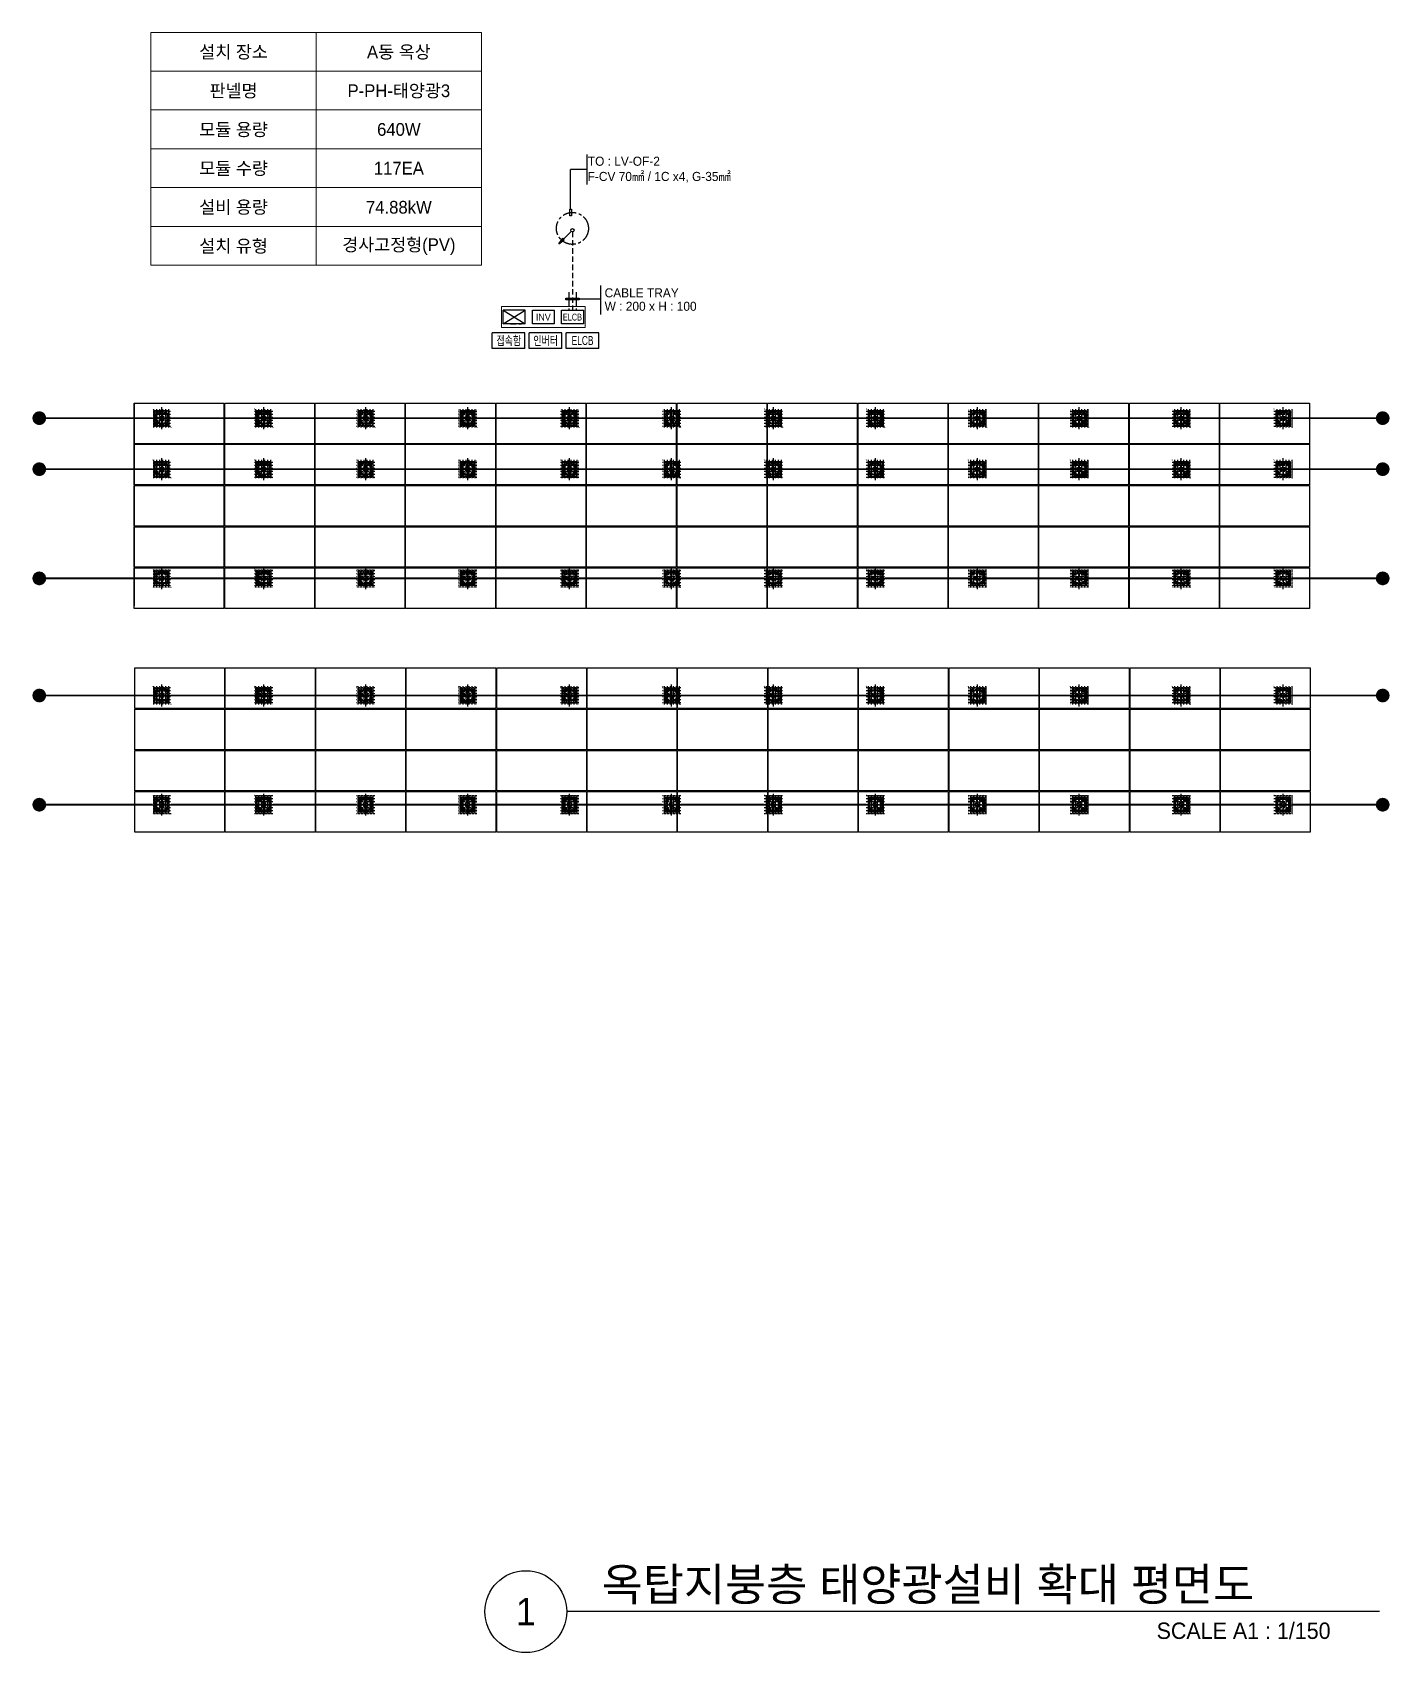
# Model space of a CAD drawing. Header units: millimetres. Extents: x 37541 to 999880, y 4425 to 1416340.
# Drawn here: x 283610 to 320890, y 895425 to 939934 of the extents above; entities that cross this region are included whole.
import ezdxf
from ezdxf.enums import TextEntityAlignment as Align

# ---------------------------------------------------------------- set-up
doc = ezdxf.new("R2010")
doc.units = ezdxf.units.MM
doc.header["$LTSCALE"] = 150
for name, pattern in [('C2', [18.5, 13.5, -2, 1, -2]), ('CENTER', [23.9, 20.4, -1.4, 0.7, -1.4]), ('CENTERX2', [4, 2.5, -0.5, 0.5, -0.5]), ('DASHEDX2', [1.5, 1, -0.5])]:
    doc.linetypes.add(name, pattern=pattern)
doc.layers.get('0').update_dxf_attribs({"lineweight": 0})
for name, color, linetype in [('------99 Grounding and Lightning', 3, 'Continuous'), ('-----09 E-WIRE-GV', 2, 'Continuous'), ('-----20 태양광', 3, 'Continuous'), ('-----41 Drawing Title', 2, 'Continuous'), ('1', 1, 'Continuous'), ('2', 2, 'Continuous'), ('DEVICE', 4, 'Continuous'), ('ELTEXT', 2, 'Continuous'), ('WIRING', 1, 'Continuous'), ('전력', 3, 'DASHEDX2'), ('태양광', 3, 'Continuous'), ('트레이', 140, 'Continuous')]:
    doc.layers.add(name, color=color, linetype=linetype)
doc.styles.add('ELEC', font='')
doc.styles.get('ELEC').set_extended_font_data('Dotum')

msp = doc.modelspace()

# ---------------------------------------------------------------- texts
at = {"layer": '-----41 Drawing Title', "color": 2, "style": 'ELEC'}
msp.add_text('옥탑지붕층 태양광설비 확대 평면도', height=900, dxfattribs=at).set_placement((299247.648, 896849.999))
at = {"layer": '-----41 Drawing Title', "color": 7, "style": 'ELEC'}
msp.add_text('1', height=750, dxfattribs=at).set_placement((297164.071, 896549.999), align=Align.MIDDLE)
at = {"layer": '-----41 Drawing Title', "style": 'ELEC'}
msp.add_text('SCALE A1 : 1/150', height=450, dxfattribs=at).set_placement((319268.613, 895799.999), align=Align.RIGHT)
at = {"layer": 'DEVICE', "color": 2, "style": 'ELEC'}
msp.add_text('INV', height=187.5, dxfattribs=at).set_placement((297643.919, 932112.609, 45078.983), align=Align.MIDDLE)
at = {"layer": 'DEVICE', "color": 2, "style": 'ELEC', "width": 0.7}
msp.add_text('ELCB', height=187.5, dxfattribs=at).set_placement((298443.584, 932112.609, 45078.983), align=Align.MIDDLE)
at = {"layer": 'ELTEXT', "color": 2, "style": 'ELEC'}
for s, p in [('TO : LV-OF-2', (298866.269, 936270.146, 45078.983)), ('F-CV 70㎟ / 1C x4, G-35㎟', (298861.227, 935851.648, 45078.983)), ('CABLE TRAY', (299328.051, 932654.118, 45078.983)), ('W : 200 x H : 100', (299328.051, 932285.64, 45078.983))]:
    msp.add_text(s, height=250, dxfattribs=at).set_placement(p)
at = {"layer": 'ELTEXT', "color": 2, "style": 'ELEC', "width": 0.7}
for s, p in [('접속함', (296695.7, 931470.377, 45078.983)), ('인버터', (297708.768, 931470.377, 45078.983)), ('ELCB', (298721.836, 931470.377, 45078.983))]:
    msp.add_text(s, height=250, dxfattribs=at).set_placement(p, align=Align.MIDDLE)

# ---------------------------------------------------------------- blocks, each defined once
blk = doc.blocks.new('*U1535')
blk.add_lwpolyline([(-1232, -558), (-1232, 558), (1232, 558), (1232, -558)], close=True)
blk = doc.blocks.new('*U1534')
at = {"layer": '-----20 태양광', "linetype": 'ByBlock', "lineweight": -2}
for p in [(0, 4526), (2485, 4526), (4970, 4526), (7455, 4526), (9940, 4526), (12425, 4526), (14910, 4526), (17395, 4526), (19880, 4526), (22365, 4526), (24850, 4526), (27335, 4526), (29820, 4526), (22365, 3395), (24850, 3395), (27335, 3395), (29820, 3395), (22365, 2263), (24850, 2263), (27335, 2263), (29820, 2263), (22365, 1132), (24850, 1132), (27335, 1132), (29820, 1132), (22365, 0), (24850, 0), (27335, 0), (29820, 0)]:
    blk.add_blockref('*U1535', p, dxfattribs=at)
at = {"layer": '-----20 태양광'}
for p in [(0, 3395), (2485, 3395), (4970, 3395), (7455, 3395), (9940, 3395), (12425, 3395), (14910, 3395), (17395, 3395), (19880, 3395), (0, 2263), (2485, 2263), (4970, 2263), (7455, 2263), (9940, 2263), (12425, 2263), (14910, 2263), (17395, 2263), (19880, 2263), (0, 1132), (2485, 1132), (4970, 1132), (7455, 1132), (9940, 1132), (12425, 1132), (14910, 1132), (17395, 1132), (19880, 1132), (0, 0), (2485, 0), (4970, 0), (7455, 0), (9940, 0), (12425, 0), (14910, 0), (17395, 0), (19880, 0)]:
    blk.add_blockref('*U1535', p, dxfattribs=at)
blk = doc.blocks.new('G$CF06C846F')
at = {"linetype": 'CENTER', "ltscale": 5}
for p, q in [((0, 29), (58, 29)), ((29, 58), (29, 0))]:
    blk.add_line(p, q, dxfattribs=at)
blk.add_lwpolyline([(14, 20), (29, 12), (44, 20), (44, 38), (29, 46), (14, 38)], close=True)
for radius in [15, 10]:
    blk.add_circle((29, 29), radius)
blk = doc.blocks.new('G$CCACB8904')
h = blk.add_hatch()
h.set_pattern_fill('AR-CONC', color=256, scale=0.5)
h.paths.add_polyline_path([(300, 500), (300, 450), (450, 450), (450, 300), (500, 300), (500, 500)])
h.paths.add_polyline_path([(500, 300), (450, 300), (450, 150), (300, 150), (300, 100), (500, 100)])
h.paths.add_polyline_path([(300, 100), (300, 150), (150, 150), (150, 300), (100, 300), (100, 100)])
h.paths.add_polyline_path([(100, 300), (150, 300), (150, 450), (300, 450), (300, 500), (100, 500)])
at = {"linetype": 'CENTER', "ltscale": 50}
for p, q in [((300, 600), (300, 0)), ((0, 300), (600, 300))]:
    blk.add_line(p, q, dxfattribs=at)
for p, q in [((250, 304.5), (185, 304.5)), ((185, 295.5), (185, 304.5)), ((250, 295.5), (185, 295.5)), ((230, 295.5), (230, 304.5)), ((295.5, 350), (295.5, 415)), ((295.5, 415), (304.5, 415)), ((295.5, 370), (304.5, 370)), ((295.5, 250), (295.5, 185)), ((304.5, 225), (295.5, 225)), ((304.5, 185), (295.5, 185)), ((304.5, 350), (304.5, 415)), ((304.5, 250), (304.5, 185)), ((350, 304.5), (415, 304.5)), ((350, 295.5), (415, 295.5)), ((370, 304.5), (370, 295.5)), ((415, 304.5), (415, 295.5))]:
    blk.add_line(p, q)
for points in [[(100, 500), (500, 500), (500, 100), (100, 100)], [(150, 150), (450, 150), (450, 450), (150, 450)], [(250, 250), (350, 250), (350, 350), (250, 350)], [(253.2, 253.2), (346.8, 253.2), (346.8, 346.8), (253.2, 346.8)]]:
    blk.add_lwpolyline(points, close=True)
for p in [(161, 381), (161, 161), (381, 381), (381, 161)]:
    blk.add_blockref('G$CF06C846F', p)
blk = doc.blocks.new('*U1539')
blk.add_blockref('G$CCACB8904', (-300, -300))
blk = doc.blocks.new('*U1538')
blk.add_blockref('*U1539', (0, 0))
blk = doc.blocks.new('*U1530')
blk.add_blockref('*U1538', (0, 0))
blk = doc.blocks.new('*U1529')
at = {"layer": '-----20 태양광'}
for p in [(0, 3000), (2800, 3000), (5600, 3000), (8400, 3000), (0, 0), (2800, 0), (5600, 0), (8400, 0)]:
    blk.add_blockref('*U1530', p, dxfattribs=at)
at = {"layer": '-----20 태양광', "linetype": 'ByBlock', "lineweight": -2}
for p in [(11200, 3000), (14000, 3000), (16800, 3000), (19600, 3000), (22400, 3000), (25200, 3000), (28000, 3000), (30800, 3000), (11200, 0), (14000, 0), (16800, 0), (19600, 0), (22400, 0), (25200, 0), (28000, 0), (30800, 0)]:
    blk.add_blockref('*U1530', p, dxfattribs=at)
blk = doc.blocks.new('*U1541')
blk.add_blockref('G$CCACB8904', (-300, -300))
blk = doc.blocks.new('*U1540')
blk.add_blockref('*U1541', (0, 0))
blk = doc.blocks.new('*U1532')
blk.add_blockref('*U1540', (0, 0))
blk = doc.blocks.new('*U1531')
at = {"layer": '-----20 태양광'}
for p in [(0, 0), (2800, 0), (5600, 0), (8400, 0)]:
    blk.add_blockref('*U1532', p, dxfattribs=at)
at = {"layer": '-----20 태양광', "linetype": 'ByBlock', "lineweight": -2}
for p in [(11200, 0), (14000, 0), (16800, 0), (19600, 0), (22400, 0), (25200, 0), (28000, 0), (30800, 0)]:
    blk.add_blockref('*U1532', p, dxfattribs=at)
blk = doc.blocks.new('*U1533')
blk.add_lwpolyline([(-1232, -558), (-1232, 558), (1232, 558), (1232, -558)], close=True)
blk = doc.blocks.new('*U1526')
at = {"layer": '-----20 태양광'}
for p in [(0, 3395), (2485, 3395), (4970, 3395), (7455, 3395), (9940, 3395), (12425, 3395), (14910, 3395), (17395, 3395), (19880, 3395), (0, 2263), (2485, 2263), (4970, 2263), (7455, 2263), (9940, 2263), (12425, 2263), (14910, 2263), (17395, 2263), (19880, 2263), (0, 1132), (2485, 1132), (4970, 1132), (7455, 1132), (9940, 1132), (12425, 1132), (14910, 1132), (17395, 1132), (19880, 1132), (0, 0), (2485, 0), (4970, 0), (7455, 0), (9940, 0), (12425, 0), (14910, 0), (17395, 0), (19880, 0)]:
    blk.add_blockref('*U1533', p, dxfattribs=at)
at = {"layer": '-----20 태양광', "linetype": 'ByBlock', "lineweight": -2}
for p in [(22365, 3395), (24850, 3395), (27335, 3395), (29820, 3395), (22365, 2263), (24850, 2263), (27335, 2263), (29820, 2263), (22365, 1132), (24850, 1132), (27335, 1132), (29820, 1132), (22365, 0), (24850, 0), (27335, 0), (29820, 0)]:
    blk.add_blockref('*U1533', p, dxfattribs=at)
blk = doc.blocks.new('*U1537')
blk.add_blockref('G$CCACB8904', (-300, -300))
blk = doc.blocks.new('*U1542')
blk.add_blockref('*U1537', (0, 0))
blk = doc.blocks.new('*U1528')
blk.add_blockref('*U1542', (0, 0))
blk = doc.blocks.new('*U1536')
at = {"layer": '-----20 태양광'}
for p in [(0, 3000), (2800, 3000), (5600, 3000), (8400, 3000), (0, 0), (2800, 0), (5600, 0), (8400, 0)]:
    blk.add_blockref('*U1528', p, dxfattribs=at)
at = {"layer": '-----20 태양광', "linetype": 'ByBlock', "lineweight": -2}
for p in [(11200, 3000), (14000, 3000), (16800, 3000), (19600, 3000), (22400, 3000), (25200, 3000), (28000, 3000), (30800, 3000), (11200, 0), (14000, 0), (16800, 0), (19600, 0), (22400, 0), (25200, 0), (28000, 0), (30800, 0)]:
    blk.add_blockref('*U1528', p, dxfattribs=at)
blk = doc.blocks.new('LBOX2')
at = {"layer": 'DEVICE'}
for p, q in [((300, 375), (-300, 375)), ((-300, 375), (300, 0)), ((-300, 0), (300, 375)), ((-300, 0), (-300, 375)), ((300, 0), (-300, 0)), ((300, 0), (300, 375))]:
    blk.add_line(p, q, dxfattribs=at)
blk = doc.blocks.new('DN')
at = {"layer": 'WIRING', "color": 4}
for p, q in [((-53, -53), (-619, -619)), ((-619, -619), (-442, -371)), ((-619, -619), (-371, -442)), ((-424, -389), (-530, -495)), ((-389, -424), (-495, -530)), ((-371, -442), (-442, -371))]:
    blk.add_line(p, q, dxfattribs=at)
blk.add_circle((0, 0), 75, dxfattribs=at)
blk = doc.blocks.new('구조체접속')
h = blk.add_hatch()
h.set_pattern_fill('ANGLE', color=1, scale=200)
h.set_pattern_definition([(0, (0, 0), (0, 55), [40, -15]), (90, (0, 0), (-55, 3e-15), [40, -15])])
h.paths.add_polyline_path([(168, 168), (-168, 168), (-168, -168), (168, -168)])
at = {"color": 1}
for p, q in [((166, 168), (168, 166)), ((-168, -166), (-166, -168))]:
    blk.add_line(p, q, dxfattribs=at)
at = {"color": 1, "const_width": 2}
blk.add_lwpolyline([(168, 168), (-168, 168), (-168, -168), (168, -168)], close=True, dxfattribs=at)
blk = doc.blocks.new('접속점 (본딩)')
h = blk.add_hatch(color=256)
h.dxf.hatch_style = 1
h.paths.add_polyline_path([(125, 0, 1), (-125, 0, 1)])
at = {"const_width": 2}
for points in [[(125, 0, 1), (-125, 0)], [(125, 0, -1), (-125, 0)]]:
    blk.add_lwpolyline(points, format="xyb", dxfattribs=at)

# ---------------------------------------------------------------- linework, layer by layer
at = {"layer": '-----09 E-WIRE-GV', "color": 4, "linetype": 'C2', "ltscale": 0.1, "const_width": 50, "elevation": 0}
for points in [[(283800, 921718.022), (286914.05, 921718.022)], [(289714.212, 921718.022), (287418.087, 921718.022)], [(292514.212, 921718.022), (290218.087, 921718.022)], [(295314.212, 921718.022), (293018.087, 921718.022)], [(298114.212, 921718.022), (295818.087, 921718.022)], [(300914.212, 921718.022), (298618.087, 921718.022)], [(303714.212, 921718.022), (301418.087, 921718.022)], [(306514.212, 921718.022), (304218.087, 921718.022)], [(309314.212, 921718.022), (307018.087, 921718.022)], [(312114.212, 921718.022), (309818.087, 921718.022)], [(314914.212, 921718.022), (312618.087, 921718.022)], [(317714.212, 921718.022), (315418.087, 921718.022)], [(320700, 921718.022), (318218.25, 921718.022)], [(283800, 918718.022), (286914.05, 918718.022)], [(289714.212, 918718.022), (287418.087, 918718.022)], [(292514.212, 918718.022), (290218.087, 918718.022)], [(295314.212, 918718.022), (293018.087, 918718.022)], [(298114.212, 918718.022), (295818.087, 918718.022)], [(300914.212, 918718.022), (298618.087, 918718.022)], [(303714.212, 918718.022), (301418.087, 918718.022)], [(306514.212, 918718.022), (304218.087, 918718.022)], [(309314.212, 918718.022), (307018.087, 918718.022)], [(312114.212, 918718.022), (309818.087, 918718.022)], [(314914.212, 918718.022), (312618.087, 918718.022)], [(317714.212, 918718.022), (315418.087, 918718.022)], [(320700, 918718.022), (318218.25, 918718.022)]]:
    msp.add_lwpolyline(points, dxfattribs=at)
at = {"layer": '-----41 Drawing Title', "color": 7}
msp.add_line((320610.929, 896549.999), (298289.071, 896549.999), dxfattribs=at)
msp.add_circle((297164.071, 896549.999), 1125, dxfattribs=at)
at = {"elevation": 45078.983}
msp.add_lwpolyline([(296494.254, 932404.147), (298793.584, 932404.147), (298793.584, 931829.147), (296494.254, 931829.147)], close=True, dxfattribs=at)
at = {"layer": 'DEVICE'}
for p, q in [((297343.919, 932304.147), (297943.919, 932304.147)), ((297343.919, 931929.147), (297343.919, 932304.147)), ((297943.919, 932304.147), (297943.919, 931929.147)), ((298143.584, 932304.147), (298743.584, 932304.147)), ((298143.584, 931929.147), (298143.584, 932304.147)), ((298743.584, 932304.147), (298743.584, 931929.147)), ((297943.919, 931929.147), (297343.919, 931929.147)), ((298743.584, 931929.147), (298143.584, 931929.147))]:
    msp.add_line(p, q, dxfattribs=at)
at = {"layer": 'ELTEXT', "color": 1}
for p, q in [((297139.132, 931683.995), (296243.132, 931683.995)), ((296243.132, 931251.995), (296243.132, 931683.995)), ((297139.132, 931251.995), (297139.132, 931683.995)), ((298152.2, 931683.995), (297256.2, 931683.995)), ((297256.2, 931251.995), (297256.2, 931683.995)), ((298152.2, 931251.995), (298152.2, 931683.995)), ((299165.267, 931683.995), (298269.267, 931683.995)), ((298269.267, 931251.995), (298269.267, 931683.995)), ((299165.267, 931251.995), (299165.267, 931683.995)), ((297139.132, 931251.995), (296243.132, 931251.995)), ((298152.2, 931251.995), (297256.2, 931251.995)), ((299165.267, 931251.995), (298269.267, 931251.995))]:
    msp.add_line(p, q, dxfattribs=at)
at = {"layer": '전력'}
msp.add_line((298443.584, 934454.998), (298443.584, 932304.147), dxfattribs=at)
at = {"layer": '태양광', "color": 1, "linetype": 'Continuous'}
for p, q in [((298840.135, 936583.479), (298840.135, 935756.344)), ((298395.291, 935080.116), (298395.291, 936169.911)), ((298840.135, 936169.911), (298395.291, 936169.911)), ((299224.743, 932186.694), (299224.743, 932978.913)), ((298625.299, 932610.207), (299224.743, 932610.207))]:
    msp.add_line(p, q, dxfattribs=at)
at = {"layer": '태양광', "color": 1, "linetype": 'Continuous', "elevation": 45078.983}
for points in [[(298415.026, 935080.116), (298415.026, 934898.487), (298375.556, 934898.487), (298375.556, 935080.116)], [(298264.602, 932630.239), (298625.299, 932630.239), (298625.299, 932590.175), (298264.602, 932590.175)]]:
    msp.add_lwpolyline(points, close=True, dxfattribs=at)
at = {"layer": '태양광', "color": 1, "linetype": 'CENTERX2'}
msp.add_circle((298443.584, 934549.998, 45078.983), 439.303, dxfattribs=at)
at = {"layer": '트레이', "linetype": 'DASHEDX2'}
for p, q in [((298343.584, 932799.998), (298343.584, 932304.147)), ((298543.584, 932799.998), (298543.584, 932304.147)), ((296744.254, 931929.147), (297044.254, 931929.147))]:
    msp.add_line(p, q, dxfattribs=at)

# ---------------------------------------------------------------- block references
at = {"layer": '------99 Grounding and Lightning', "xscale": 1.5, "yscale": 1.5, "zscale": 1.5}
for name, p, rotation in [('접속점 (본딩)', (283800, 929335.724), 270), ('접속점 (본딩)', (320700, 929335.724), 89.99999999999999), ('접속점 (본딩)', (283800, 927935.724), 270), ('접속점 (본딩)', (320700, 927935.724), 89.99999999999999), ('접속점 (본딩)', (283800, 924935.724), 270), ('접속점 (본딩)', (320700, 924935.724), 89.99999999999999), ('접속점 (본딩)', (283800, 921718.022), 270), ('구조체접속', (287166.15, 921718.022), 270), ('구조체접속', (289966.15, 921718.022), 270), ('구조체접속', (292766.15, 921718.022), 270), ('구조체접속', (295566.15, 921718.022), 270), ('구조체접속', (298366.15, 921718.022), 270), ('구조체접속', (301166.15, 921718.022), 270), ('구조체접속', (303966.15, 921718.022), 270), ('구조체접속', (306766.15, 921718.022), 270), ('구조체접속', (309566.15, 921718.022), 270), ('구조체접속', (312366.15, 921718.022), 270), ('구조체접속', (315166.15, 921718.022), 270), ('구조체접속', (317966.15, 921718.022), 270), ('접속점 (본딩)', (320700, 921718.022), 89.99999999999999), ('접속점 (본딩)', (283800, 918718.022), 270), ('구조체접속', (287166.15, 918718.022), 270), ('구조체접속', (289966.15, 918718.022), 270), ('구조체접속', (292766.15, 918718.022), 270), ('구조체접속', (295566.15, 918718.022), 270), ('구조체접속', (298366.15, 918718.022), 270), ('구조체접속', (301166.15, 918718.022), 270), ('구조체접속', (303966.15, 918718.022), 270), ('구조체접속', (306766.15, 918718.022), 270), ('구조체접속', (309566.15, 918718.022), 270), ('구조체접속', (312366.15, 918718.022), 270), ('구조체접속', (315166.15, 918718.022), 270), ('구조체접속', (317966.15, 918718.022), 270), ('접속점 (본딩)', (320700, 918718.022), 89.99999999999999)]:
    msp.add_blockref(name, p, dxfattribs=dict(at, rotation=rotation))
at = {"layer": '-----20 태양광'}
msp.add_blockref('*U1526', (287656.15, 918520.706), dxfattribs=at)
at = {"layer": '-----20 태양광', "xscale": -1, "rotation": 180}
msp.add_blockref('*U1536', (287166.15, 921718.022), dxfattribs=at)
msp.add_blockref('LBOX2', (296844.254, 931929.147))
at = {"layer": '전력', "xscale": 0.6, "yscale": 0.6, "zscale": 0.6}
msp.add_blockref('DN', (298443.584, 934499.998), dxfattribs=at)

msp.set_redraw_order([(e.dxf.handle, doc.entitydb.next_handle()) for e in msp.query("TEXT MTEXT ATTDEF DIMENSION ARC_DIMENSION")])  # texts and dimensions are drawn at this point

# ---------------------------------------------------------------- wipeouts: each hides what was drawn before it
msp.add_wipeout([(286423.65, 929822.672), (318708.65, 929822.672), (318708.65, 924179.724), (286423.65, 924179.724)]).translate(0, 0, 0).dxf.layer = '-----20 태양광'
at = {"color": 1, "linetype": 'ByBlock', "lineweight": 5}
for points in [[(286865.749, 939933.899), (291406.017, 939933.899), (291406.017, 938868.109), (286865.749, 938868.109)], [(286865.749, 937802.319), (291406.017, 937802.319), (291406.017, 936736.529), (286865.749, 936736.529)], [(286865.749, 935670.74), (291406.017, 935670.74), (291406.017, 934604.95), (286865.749, 934604.95)]]:
    msp.add_wipeout(points, dxfattribs=at).dxf.layer = '1'

# ---------------------------------------------------------------- next in the draw order: linework, layer by layer
at = {"layer": '-----09 E-WIRE-GV', "color": 4, "linetype": 'C2', "ltscale": 0.1, "const_width": 50, "elevation": 0}
for points in [[(283800, 929335.724), (286914.05, 929335.724)], [(289714.212, 929335.724), (287418.087, 929335.724)], [(292514.212, 929335.724), (290218.087, 929335.724)], [(295314.212, 929335.724), (293018.087, 929335.724)], [(298114.212, 929335.724), (295818.087, 929335.724)], [(300914.212, 929335.724), (298618.087, 929335.724)], [(303714.212, 929335.724), (301418.087, 929335.724)], [(306514.212, 929335.724), (304218.087, 929335.724)], [(309314.212, 929335.724), (307018.087, 929335.724)], [(312114.212, 929335.724), (309818.087, 929335.724)], [(314914.212, 929335.724), (312618.087, 929335.724)], [(317714.212, 929335.724), (315418.087, 929335.724)], [(320700, 929335.724), (318218.25, 929335.724)], [(283800, 927935.724), (286914.05, 927935.724)], [(289714.212, 927935.724), (287418.087, 927935.724)], [(292514.212, 927935.724), (290218.087, 927935.724)], [(295314.212, 927935.724), (293018.087, 927935.724)], [(298114.212, 927935.724), (295818.087, 927935.724)], [(300914.212, 927935.724), (298618.087, 927935.724)], [(303714.212, 927935.724), (301418.087, 927935.724)], [(306514.212, 927935.724), (304218.087, 927935.724)], [(309314.212, 927935.724), (307018.087, 927935.724)], [(312114.212, 927935.724), (309818.087, 927935.724)], [(314914.212, 927935.724), (312618.087, 927935.724)], [(317714.212, 927935.724), (315418.087, 927935.724)], [(320700, 927935.724), (318218.25, 927935.724)], [(283800, 924935.724), (286914.05, 924935.724)], [(289714.212, 924935.724), (287418.087, 924935.724)], [(292514.212, 924935.724), (290218.087, 924935.724)], [(295314.212, 924935.724), (293018.087, 924935.724)], [(298114.212, 924935.724), (295818.087, 924935.724)], [(300914.212, 924935.724), (298618.087, 924935.724)], [(303714.212, 924935.724), (301418.087, 924935.724)], [(306514.212, 924935.724), (304218.087, 924935.724)], [(309314.212, 924935.724), (307018.087, 924935.724)], [(312114.212, 924935.724), (309818.087, 924935.724)], [(314914.212, 924935.724), (312618.087, 924935.724)], [(317714.212, 924935.724), (315418.087, 924935.724)], [(320700, 924935.724), (318218.25, 924935.724)]]:
    msp.add_lwpolyline(points, dxfattribs=at)

# ---------------------------------------------------------------- next in the draw order: block references
at = {"layer": '------99 Grounding and Lightning', "xscale": 1.5, "yscale": 1.5, "zscale": 1.5, "rotation": 270}
for p in [(287166.15, 929335.724), (289966.15, 929335.724), (292766.15, 929335.724), (295566.15, 929335.724), (298366.15, 929335.724), (301166.15, 929335.724), (303966.15, 929335.724), (306766.15, 929335.724), (309566.15, 929335.724), (312366.15, 929335.724), (315166.15, 929335.724), (317966.15, 929335.724), (287166.15, 927935.724), (289966.15, 927935.724), (292766.15, 927935.724), (295566.15, 927935.724), (298366.15, 927935.724), (301166.15, 927935.724), (303966.15, 927935.724), (306766.15, 927935.724), (309566.15, 927935.724), (312366.15, 927935.724), (315166.15, 927935.724), (317966.15, 927935.724), (287166.15, 924935.724), (289966.15, 924935.724), (292766.15, 924935.724), (295566.15, 924935.724), (298366.15, 924935.724), (301166.15, 924935.724), (303966.15, 924935.724), (306766.15, 924935.724), (309566.15, 924935.724), (312366.15, 924935.724), (315166.15, 924935.724), (317966.15, 924935.724)]:
    msp.add_blockref('구조체접속', p, dxfattribs=at)
at = {"layer": '-----20 태양광'}
msp.add_blockref('*U1534', (287640.001, 924665.441), dxfattribs=at)
at = {"layer": '-----20 태양광', "xscale": -1, "rotation": 180}
for name, p in [('*U1531', (287166.15, 929335.724)), ('*U1529', (287166.15, 927935.724))]:
    msp.add_blockref(name, p, dxfattribs=at)

# ---------------------------------------------------------------- next in the draw order: texts
at = {"layer": '2', "linetype": 'ByBlock', "lineweight": 5, "style": 'ELEC'}
for s, p in [('설치 장소', (289135.883, 939401.004)), ('모듈 용량', (289135.883, 937269.424))]:
    msp.add_text(s, height=350, dxfattribs=at).set_placement(p, align=Align.MIDDLE)

# ---------------------------------------------------------------- next in the draw order: wipeouts: each hides what was drawn before it
at = {"color": 1, "linetype": 'ByBlock', "lineweight": 5}
for points in [[(291406.017, 939933.899), (295946.285, 939933.899), (295946.285, 938868.109), (291406.017, 938868.109)], [(286865.749, 936736.529), (291406.017, 936736.529), (291406.017, 934604.95), (286865.749, 934604.95)]]:
    msp.add_wipeout(points, dxfattribs=at).dxf.layer = '1'

# ---------------------------------------------------------------- next in the draw order: texts
at = {"layer": '2', "linetype": 'ByBlock', "lineweight": 5, "style": 'ELEC'}
for s, p in [('A동 옥상', (293676.151, 939401.004)), ('설비 용량', (289135.883, 935137.845))]:
    msp.add_text(s, height=350, dxfattribs=at).set_placement(p, align=Align.MIDDLE)

# ---------------------------------------------------------------- next in the draw order: wipeouts: each hides what was drawn before it
at = {"color": 1, "linetype": 'ByBlock', "lineweight": 5}
msp.add_wipeout([(291406.017, 935670.74), (295946.285, 935670.74), (295946.285, 934604.95), (291406.017, 934604.95)], dxfattribs=at).dxf.layer = '1'

# ---------------------------------------------------------------- next in the draw order: wipeouts: each hides what was drawn before it
msp.add_wipeout([(291406.017, 936736.529), (295946.285, 936736.529), (295946.285, 934604.95), (291406.017, 934604.95)], dxfattribs=at).dxf.layer = '1'

# ---------------------------------------------------------------- next in the draw order: texts
at = {"layer": '2', "linetype": 'ByBlock', "lineweight": 5, "style": 'ELEC'}
msp.add_text('74.88kW', height=350, dxfattribs=at).set_placement((293676.151, 935137.845), align=Align.MIDDLE)

# ---------------------------------------------------------------- next in the draw order: wipeouts: each hides what was drawn before it
at = {"color": 1, "linetype": 'ByBlock', "lineweight": 5}
for points in [[(286865.749, 936736.529), (291406.017, 936736.529), (291406.017, 935670.74), (286865.749, 935670.74)], [(286865.749, 934604.95), (291406.017, 934604.95), (291406.017, 933539.16), (286865.749, 933539.16)]]:
    msp.add_wipeout(points, dxfattribs=at).dxf.layer = '1'

# ---------------------------------------------------------------- next in the draw order: texts
at = {"layer": '2', "linetype": 'ByBlock', "lineweight": 5, "style": 'ELEC'}
for s, p in [('모듈 수량', (289135.883, 936203.634)), ('설치 유형', (289135.883, 934072.055))]:
    msp.add_text(s, height=350, dxfattribs=at).set_placement(p, align=Align.MIDDLE)

# ---------------------------------------------------------------- next in the draw order: wipeouts: each hides what was drawn before it
at = {"color": 1, "linetype": 'ByBlock', "lineweight": 5}
for points in [[(291406.017, 936736.529), (295946.285, 936736.529), (295946.285, 935670.74), (291406.017, 935670.74)], [(291406.017, 934604.95), (295946.285, 934604.95), (295946.285, 933539.16), (291406.017, 933539.16)]]:
    msp.add_wipeout(points, dxfattribs=at).dxf.layer = '1'

# ---------------------------------------------------------------- next in the draw order: linework, layer by layer
at = {"layer": '1', "color": 1, "linetype": 'ByBlock', "lineweight": 5, "elevation": 0}
for points in [[(291406.017, 935670.74), (295946.285, 935670.74), (295946.285, 934604.95), (291406.017, 934604.95)], [(286865.749, 934604.95), (291406.017, 934604.95), (291406.017, 933539.16), (286865.749, 933539.16)], [(291406.017, 934604.95), (295946.285, 934604.95), (295946.285, 933539.16), (291406.017, 933539.16)]]:
    msp.add_lwpolyline(points, close=True, dxfattribs=at)

# ---------------------------------------------------------------- next in the draw order: texts
at = {"layer": '2', "linetype": 'ByBlock', "lineweight": 5, "style": 'ELEC'}
for s, p in [('117EA', (293676.151, 936203.634)), ('경사고정형(PV)', (293676.151, 934072.055))]:
    msp.add_text(s, height=350, dxfattribs=at).set_placement(p, align=Align.MIDDLE)

# ---------------------------------------------------------------- next in the draw order: wipeouts: each hides what was drawn before it
at = {"color": 1, "linetype": 'ByBlock', "lineweight": 5}
msp.add_wipeout([(291406.017, 937802.319), (295946.285, 937802.319), (295946.285, 936736.529), (291406.017, 936736.529)], dxfattribs=at).dxf.layer = '1'

# ---------------------------------------------------------------- next in the draw order: linework, layer by layer
at = {"layer": '1', "color": 1, "linetype": 'ByBlock', "lineweight": 5, "elevation": 0}
for points in [[(286865.749, 936736.529), (291406.017, 936736.529), (291406.017, 934604.95), (286865.749, 934604.95)], [(286865.749, 936736.529), (291406.017, 936736.529), (291406.017, 935670.74), (286865.749, 935670.74)], [(291406.017, 936736.529), (295946.285, 936736.529), (295946.285, 934604.95), (291406.017, 934604.95)], [(291406.017, 936736.529), (295946.285, 936736.529), (295946.285, 935670.74), (291406.017, 935670.74)]]:
    msp.add_lwpolyline(points, close=True, dxfattribs=at)

# ---------------------------------------------------------------- next in the draw order: texts
at = {"layer": '2', "linetype": 'ByBlock', "lineweight": 5, "style": 'ELEC'}
msp.add_text('640W', height=350, dxfattribs=at).set_placement((293676.151, 937269.424), align=Align.MIDDLE)

# ---------------------------------------------------------------- next in the draw order: wipeouts: each hides what was drawn before it
at = {"color": 1, "linetype": 'ByBlock', "lineweight": 5}
msp.add_wipeout([(286865.749, 938868.109), (291406.017, 938868.109), (291406.017, 937802.319), (286865.749, 937802.319)], dxfattribs=at).dxf.layer = '1'

# ---------------------------------------------------------------- next in the draw order: texts
at = {"layer": '2', "linetype": 'ByBlock', "lineweight": 5, "style": 'ELEC'}
msp.add_text('판넬명', height=350, dxfattribs=at).set_placement((289135.883, 938335.214), align=Align.MIDDLE)

# ---------------------------------------------------------------- next in the draw order: wipeouts: each hides what was drawn before it
at = {"color": 1, "linetype": 'ByBlock', "lineweight": 5}
msp.add_wipeout([(291406.017, 938868.109), (295946.285, 938868.109), (295946.285, 937802.319), (291406.017, 937802.319)], dxfattribs=at).dxf.layer = '1'

# ---------------------------------------------------------------- next in the draw order: linework, layer by layer
at = {"layer": '1', "color": 1, "linetype": 'ByBlock', "lineweight": 5, "elevation": 0}
for points in [[(286865.749, 939933.899), (291406.017, 939933.899), (291406.017, 938868.109), (286865.749, 938868.109)], [(291406.017, 939933.899), (295946.285, 939933.899), (295946.285, 938868.109), (291406.017, 938868.109)], [(286865.749, 938868.109), (291406.017, 938868.109), (291406.017, 937802.319), (286865.749, 937802.319)], [(291406.017, 938868.109), (295946.285, 938868.109), (295946.285, 937802.319), (291406.017, 937802.319)], [(286865.749, 937802.319), (291406.017, 937802.319), (291406.017, 936736.529), (286865.749, 936736.529)], [(291406.017, 937802.319), (295946.285, 937802.319), (295946.285, 936736.529), (291406.017, 936736.529)]]:
    msp.add_lwpolyline(points, close=True, dxfattribs=at)

# ---------------------------------------------------------------- next in the draw order: texts
at = {"layer": '2', "linetype": 'ByBlock', "lineweight": 5, "style": 'ELEC'}
msp.add_text('P-PH-태양광3', height=350, dxfattribs=at).set_placement((293676.151, 938335.214), align=Align.MIDDLE)

doc.saveas('drawing.dxf')
